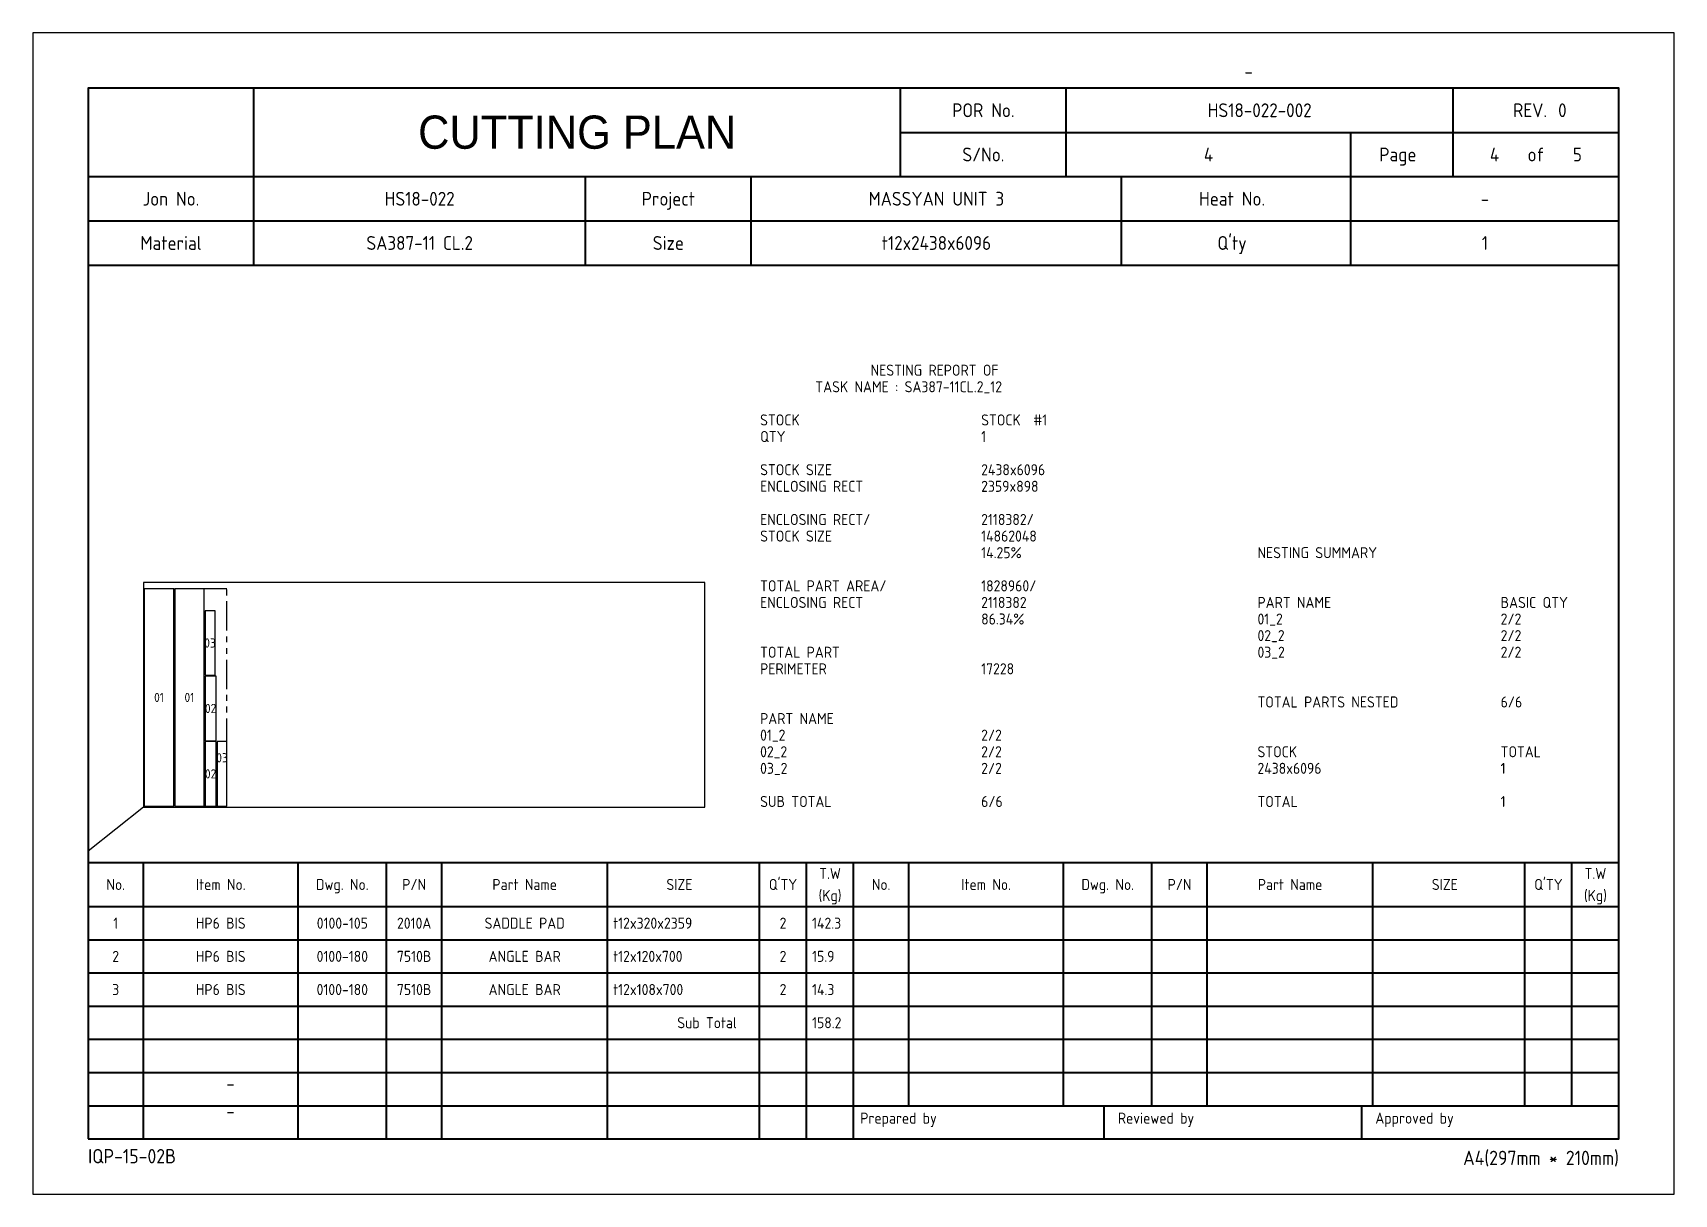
# Model space of a CAD drawing. Header units: millimetres. Extents: x -47360 to 661737, y -45870 to 354580.
# Drawn here: x 150000 to 167820, y 40000 to 52600 of the extents above; entities that cross this region are included whole.
import ezdxf
from ezdxf.enums import TextEntityAlignment as Align

# ---------------------------------------------------------------- set-up
doc = ezdxf.new("R2010")
doc.units = ezdxf.units.MM
doc.header["$LTSCALE"] = 10
doc.linetypes.add('PHANTOM', pattern=[63.5, 31.75, -6.35, 6.35, -6.35, 6.35, -6.35])
for name, color, linetype in [('$ENCL_RECT_RESERVED_LAYER$', 4, 'PHANTOM'), ('01_2  012x2359x320', 7, 'Continuous'), ('02_2  012x700x120', 7, 'Continuous'), ('03_2  012x700x108', 7, 'Continuous'), ('PART-LABEL', 6, 'Continuous'), ('STOCK', 3, 'Continuous'), ('SUMMARY', 4, 'Continuous'), ('T', 2, 'Continuous')]:
    doc.layers.add(name, color=color, linetype=linetype)
doc.layers.add('PAGE', color=9, linetype='Continuous', plot=False)
doc.layers.add('TITLE', color=15, linetype='Continuous', lineweight=40)
doc.styles.get("Standard").update_dxf_attribs({"font": 'isocp2.shx', "bigfont": 'whgtxt.shx'})

msp = doc.modelspace()

# ---------------------------------------------------------------- texts
at = {"layer": 'PART-LABEL'}
for s, p in [('03', (151924, 45980)), ('01', (151370, 45389.5)), ('01', (151700, 45389.5)), ('02', (151930, 45270)), ('03', (152054, 44734.68)), ('02', (151930, 44560))]:
    msp.add_text(s, height=100, dxfattribs=at).set_placement(p, align=Align.MIDDLE_CENTER)
at = {"layer": 'SUMMARY'}
for s, p in [('NESTING REPORT OF', (159096, 48880)), ('TASK NAME : SA387-11CL.2_12', (158496, 48700)), ('STOCK ', (157896, 48340)), ('STOCK  #1', (160296, 48340)), ('QTY', (157896, 48160)), ('1', (160296, 48160)), ('STOCK SIZE', (157896, 47800)), ('2438x6096', (160296, 47800)), ('ENCLOSING RECT', (157896, 47620)), ('2359x898', (160296, 47620)), ('ENCLOSING RECT/', (157896, 47260)), ('2118382/', (160296, 47260)), ('STOCK SIZE', (157896, 47080)), ('14862048', (160296, 47080)), ('14.25%', (160296, 46900)), ('NESTING SUMMARY', (163296, 46900)), ('TOTAL PART AREA/', (157896, 46540)), ('1828960/', (160296, 46540)), ('ENCLOSING RECT', (157896, 46360)), ('2118382', (160296, 46360)), ('PART NAME', (163296, 46360)), ('BASIC QTY', (165936, 46360)), ('86.34%', (160296, 46180)), ('01_2', (163296, 46180)), ('2/2', (165936, 46180)), ('02_2', (163296, 46000)), ('2/2', (165936, 46000)), ('TOTAL PART', (157896, 45820)), ('03_2', (163296, 45820)), ('2/2', (165936, 45820)), ('PERIMETER', (157896, 45640)), ('17228', (160296, 45640)), ('TOTAL PARTS NESTED', (163296, 45280)), ('6/6', (165936, 45280)), ('PART NAME', (157896, 45100)), ('01_2', (157896, 44920)), ('2/2', (160296, 44920)), ('02_2', (157896, 44740)), ('2/2', (160296, 44740)), ('STOCK', (163296, 44740)), ('TOTAL', (165936, 44740)), ('03_2', (157896, 44560)), ('2/2', (160296, 44560)), ('2438x6096', (163296, 44560)), ('1', (165936, 44560)), ('SUB TOTAL', (157896, 44200)), ('6/6', (160296, 44200)), ('TOTAL', (163296, 44200)), ('1', (165936, 44200))]:
    msp.add_text(s, height=120, dxfattribs=at).set_placement(p)
at = {"layer": 'T'}
for s, p in [('1', (150900, 42880)), ('HP6 BIS', (152040, 42880)), ('0100-105', (153360, 42880)), ('2010A', (154140, 42880)), ('SADDLE PAD', (155340, 42880)), ('2', (158145, 42880)), ('2', (150900, 42520)), ('HP6 BIS', (152040, 42520)), ('0100-180', (153360, 42520)), ('7510B', (154140, 42520)), ('ANGLE BAR', (155340, 42520)), ('2', (158145, 42520)), ('3', (150900, 42160)), ('HP6 BIS', (152040, 42160)), ('0100-180', (153360, 42160)), ('7510B', (154140, 42160)), ('ANGLE BAR', (155340, 42160)), ('2', (158145, 42160)), ('Sub Total', (157320, 41800))]:
    msp.add_text(s, height=120, dxfattribs=at).set_placement(p, align=Align.CENTER)
for s, p in [('t12x320x2359', (156300, 42880)), ('142.3', (158460, 42880)), ('t12x120x700', (156300, 42520)), ('15.9', (158460, 42520)), ('t12x108x700', (156300, 42160)), ('14.3', (158460, 42160)), ('158.2', (158460, 41800))]:
    msp.add_text(s, height=120, dxfattribs=at).set_placement(p)

# ---------------------------------------------------------------- blocks, each defined once
blk = doc.blocks.new('CP00')
at = {"layer": 'PAGE'}
blk.add_line((20, 70), (10, 62), dxfattribs=at)
blk.add_lwpolyline([(0, 0), (297, 0), (297, 210), (0, 210)], close=True, dxfattribs=at)
at = {"layer": 'TITLE'}
for p, q in [((40, 184), (40, 200)), ((157, 184), (157, 200)), ((10, 184), (287, 184)), ((10, 168), (287, 168)), ((10, 60), (287, 60)), ((148.5, 16), (287, 16))]:
    blk.add_line(p, q, dxfattribs=at)
at = {"layer": 'TITLE', "color": 8}
for p, q in [((187, 184), (187, 200)), ((257, 184), (257, 192)), ((40, 168), (40, 184)), ((130, 168), (130, 184)), ((238.5, 168), (238.5, 184)), ((10, 176), (287, 176)), ((20, 10), (20, 60)), ((48, 10), (48, 60)), ((64, 10), (64, 60)), ((74, 10), (74, 60)), ((104, 10), (104, 60)), ((131.5, 10), (131.5, 60)), ((140, 10), (140, 60)), ((158.5, 16), (158.5, 60)), ((186.5, 16), (186.5, 60)), ((202.5, 16), (202.5, 60)), ((212.5, 16), (212.5, 60)), ((242.5, 16), (242.5, 60)), ((270, 16), (270, 60)), ((278.5, 16), (278.5, 60)), ((10, 52), (287, 52)), ((10, 46), (287, 46)), ((10, 40), (287, 40)), ((10, 34), (287, 34)), ((10, 28), (287, 28)), ((10, 22), (287, 22)), ((10, 16), (148.5, 16)), ((193.8, 16), (193.8, 10)), ((240.4, 16), (240.4, 10))]:
    blk.add_line(p, q, dxfattribs=at)
at = {"layer": 'TITLE', "color": 9}
for p, q in [((257, 192), (257, 200)), ((157, 192), (287, 192)), ((238.5, 184), (238.5, 192)), ((100, 168), (100, 184)), ((197, 168), (197, 184)), ((148.5, 10), (148.5, 60))]:
    blk.add_line(p, q, dxfattribs=at)
at = {"layer": 'TITLE', "color": 15}
blk.add_lwpolyline([(10, 10), (287, 10), (287, 200), (10, 200)], close=True, dxfattribs=at)
at = {"layer": 'PAGE', "color": 2}
blk.add_attdef('ATT_NESTINGPLANNO', text='', height=2.5, dxfattribs=at).set_placement((220, 203), align=Align.MIDDLE_CENTER)
for tag, p in [('ATT_OWNERITEMNO', (35, 7.09)), ('ATT_PARTNAME', (35, 2.09))]:
    blk.add_attdef(tag, text='', height=2.5, dxfattribs=at).set_placement(p, align=Align.MIDDLE_LEFT)
at = {"layer": 'TITLE', "color": 2}
for s, height, p in [('POR No.', 2.5, (172, 196)), ('S/No.', 2.5, (172, 188)), ('Page', 2.5, (247, 188)), ('of', 2.5, (272, 188)), ('Jon No.', 2.5, (25, 180)), ('Project', 2.5, (115, 180)), ('Heat No.', 2.5, (217, 180)), ('-', 2.5, (262.75, 180)), ('Material', 2.5, (25, 172)), ('Size', 2.5, (115, 172)), ("Q'ty", 2.5, (217, 172)), ('No.', 2, (15, 56)), ('Item No.', 2, (34, 56)), ('Dwg. No.', 2, (56, 56)), ('P/N', 2, (69, 56)), ('Part Name', 2, (89, 56)), ('SIZE', 2, (117, 56)), ("Q'TY", 2, (135.75, 56)), ('T.W', 2, (144.25, 58)), ('No.', 2, (153.5, 56)), ('Item No.', 2, (172.5, 56)), ('Dwg. No.', 2, (194.5, 56)), ('P/N', 2, (207.5, 56)), ('Part Name', 2, (227.5, 56)), ('SIZE', 2, (255.5, 56)), ("Q'TY", 2, (274.25, 56)), ('T.W', 2, (282.75, 58)), ('(Kg)', 2, (144.25, 54)), ('(Kg)', 2, (282.75, 54))]:
    blk.add_text(s, height=height, dxfattribs=at).set_placement(p, align=Align.MIDDLE_CENTER)
blk.add_text('REV.', height=2.5, dxfattribs=at).set_placement((274, 196), align=Align.MIDDLE_RIGHT)
blk.add_text('0', height=2.5, dxfattribs=at).set_placement((276, 196), align=Align.MIDDLE_LEFT)
for s, height, p in [('Prepared by', 2, (149.73, 12.75)), ('Reviewed by', 2, (196.33, 12.75)), ('Approved by', 2, (242.93, 12.75)), ('IQP-15-02B', 2.594, (10, 5.57))]:
    blk.add_text(s, height=height, dxfattribs=at).set_placement(p)
blk.add_text('A4(297mm * 210mm)', height=2.5936, dxfattribs=at).set_placement((287, 5.26), align=Align.RIGHT)
at = {"layer": 'TITLE', "color": 3, "insert": (98.5, 192), "char_height": 6, "width": 59.896, "attachment_point": 5}
blk.add_mtext('{\\fHYHeadLine-Medium|b0|i0|c129|p18;CUTTING PLAN}', dxfattribs=at)
at = {"layer": 'TITLE', "color": 2}
for tag, height, p in [('ATT_PORNO', 2.5, (222, 196)), ('ATT_CUTTINGPLANNO', 2.5, (212.75, 188)), ('ATT_PAGENO', 2.5, (264.5, 188)), ('ATT_PAGESUBTOTAL', 2.5, (279.5, 188)), ('ATT_WONO', 2.5, (70, 180)), ('ATT_PROJECT', 2.5, (163.5, 180)), ('ATT_PORWEIGHT', 2, (278.5, 89)), ('ATT_NETWEIGHT', 2, (278.5, 83)), ('ATT_SAVEWEIGHT', 2, (278.5, 77)), ('ATT_SCRAPWEIGHT', 2, (278.5, 71)), ('ATT_CUTTING', 2, (278.5, 65))]:
    blk.add_attdef(tag, text='', height=height, dxfattribs=at).set_placement(p, align=Align.MIDDLE_CENTER)
at = {"layer": 'TITLE', "color": 3}
for tag, p in [('ATT_MATERIAL', (70, 172)), ('ATT_SIZE', (163.5, 172)), ('ATT_QTY', (262.75, 172))]:
    blk.add_attdef(tag, text='', height=2.5, dxfattribs=at).set_placement(p, align=Align.MIDDLE_CENTER)

# ---------------------------------------------------------------- linework, layer by layer
at = {"layer": '$ENCL_RECT_RESERVED_LAYER$'}
msp.add_lwpolyline([(151210, 44210), (152108, 44210), (152108, 46569), (151210, 46569)], close=True, dxfattribs=at)
at = {"layer": '01_2  012x2359x320'}
for p, q in [((151530, 46569), (151210, 46569)), ((151210, 46569), (151210, 44210)), ((151530, 44210), (151530, 46569)), ((151860, 46569), (151540, 46569)), ((151540, 46569), (151540, 44210)), ((151860, 44210), (151860, 46569)), ((151210, 44210), (151530, 44210)), ((151540, 44210), (151860, 44210))]:
    msp.add_line(p, q, dxfattribs=at)
at = {"layer": '02_2  012x700x120'}
for p, q in [((151990, 45620), (151870, 45620)), ((151870, 45620), (151870, 44920)), ((151990, 44920), (151990, 45620)), ((151870, 44920), (151990, 44920)), ((151990, 44910), (151870, 44910)), ((151870, 44910), (151870, 44210)), ((151990, 44210), (151990, 44910)), ((151870, 44210), (151990, 44210))]:
    msp.add_line(p, q, dxfattribs=at)
at = {"layer": '03_2  012x700x108'}
for p, q in [((151978, 46330), (151870, 46330)), ((151870, 46330), (151870, 45630)), ((151978, 45630), (151978, 46330)), ((151870, 45630), (151978, 45630)), ((152108, 44910), (152000, 44910)), ((152000, 44910), (152000, 44210)), ((152108, 44210), (152108, 44910)), ((152000, 44210), (152108, 44210))]:
    msp.add_line(p, q, dxfattribs=at)
at = {"layer": 'STOCK'}
msp.add_lwpolyline([(151200, 44200), (157296, 44200), (157296, 46638), (151200, 46638)], close=True, dxfattribs=at)

# ---------------------------------------------------------------- block references
ref = msp.add_blockref('CP00', (150000, 40000), dxfattribs=dict(xscale=60, yscale=60, zscale=60))
ref.add_attrib('ATT_WONO', 'HS18-022', dxfattribs={"layer": 'TITLE', "color": 2, "height": 150}).set_placement((154200, 50800), align=Align.MIDDLE_CENTER)
ref.add_attrib('ATT_PROJECT', 'MASSYAN UNIT 3', dxfattribs={"layer": 'TITLE', "color": 2, "height": 150}).set_placement((159810, 50800), align=Align.MIDDLE_CENTER)
ref.add_attrib('ATT_PORNO', 'HS18-022-002', dxfattribs={"layer": 'TITLE', "color": 2, "height": 150}).set_placement((163320, 51760), align=Align.MIDDLE_CENTER)
ref.add_attrib('ATT_OWNERITEMNO', '-', dxfattribs={"layer": 'PAGE', "color": 2, "height": 150}).set_placement((152100, 41200), align=Align.MIDDLE_LEFT)
ref.add_attrib('ATT_PARTNAME', '-', dxfattribs={"layer": 'PAGE', "color": 2, "height": 150}).set_placement((152100, 40900), align=Align.MIDDLE_LEFT)
ref.add_attrib('ATT_MATERIAL', 'SA387-11 CL.2', dxfattribs={"layer": 'TITLE', "color": 3, "height": 150}).set_placement((154200, 50320), align=Align.MIDDLE_CENTER)
ref.add_attrib('ATT_SIZE', 't12x2438x6096', dxfattribs={"layer": 'TITLE', "color": 3, "height": 150}).set_placement((159810, 50320), align=Align.MIDDLE_CENTER)
ref.add_attrib('ATT_QTY', '1', dxfattribs={"layer": 'TITLE', "color": 3, "height": 150}).set_placement((165765, 50320), align=Align.MIDDLE_CENTER)
ref.add_attrib('ATT_NESTINGPLANNO', '-', dxfattribs={"layer": 'PAGE', "color": 2, "height": 150}).set_placement((163200, 52180), align=Align.MIDDLE_CENTER)
ref.add_attrib('ATT_CUTTINGPLANNO', '4', dxfattribs={"layer": 'TITLE', "color": 2, "height": 150}).set_placement((162765, 51280), align=Align.MIDDLE_CENTER)
ref.add_attrib('ATT_PAGENO', '4', dxfattribs={"layer": 'TITLE', "color": 2, "height": 150}).set_placement((165870, 51280), align=Align.MIDDLE_CENTER)
ref.add_attrib('ATT_PAGESUBTOTAL', '5', dxfattribs={"layer": 'TITLE', "color": 2, "height": 150}).set_placement((166770, 51280), align=Align.MIDDLE_CENTER)

msp.set_redraw_order([(e.dxf.handle, doc.entitydb.next_handle()) for e in msp.query("TEXT MTEXT ATTDEF DIMENSION ARC_DIMENSION")])  # texts and dimensions are drawn at this point

doc.saveas('drawing.dxf')
